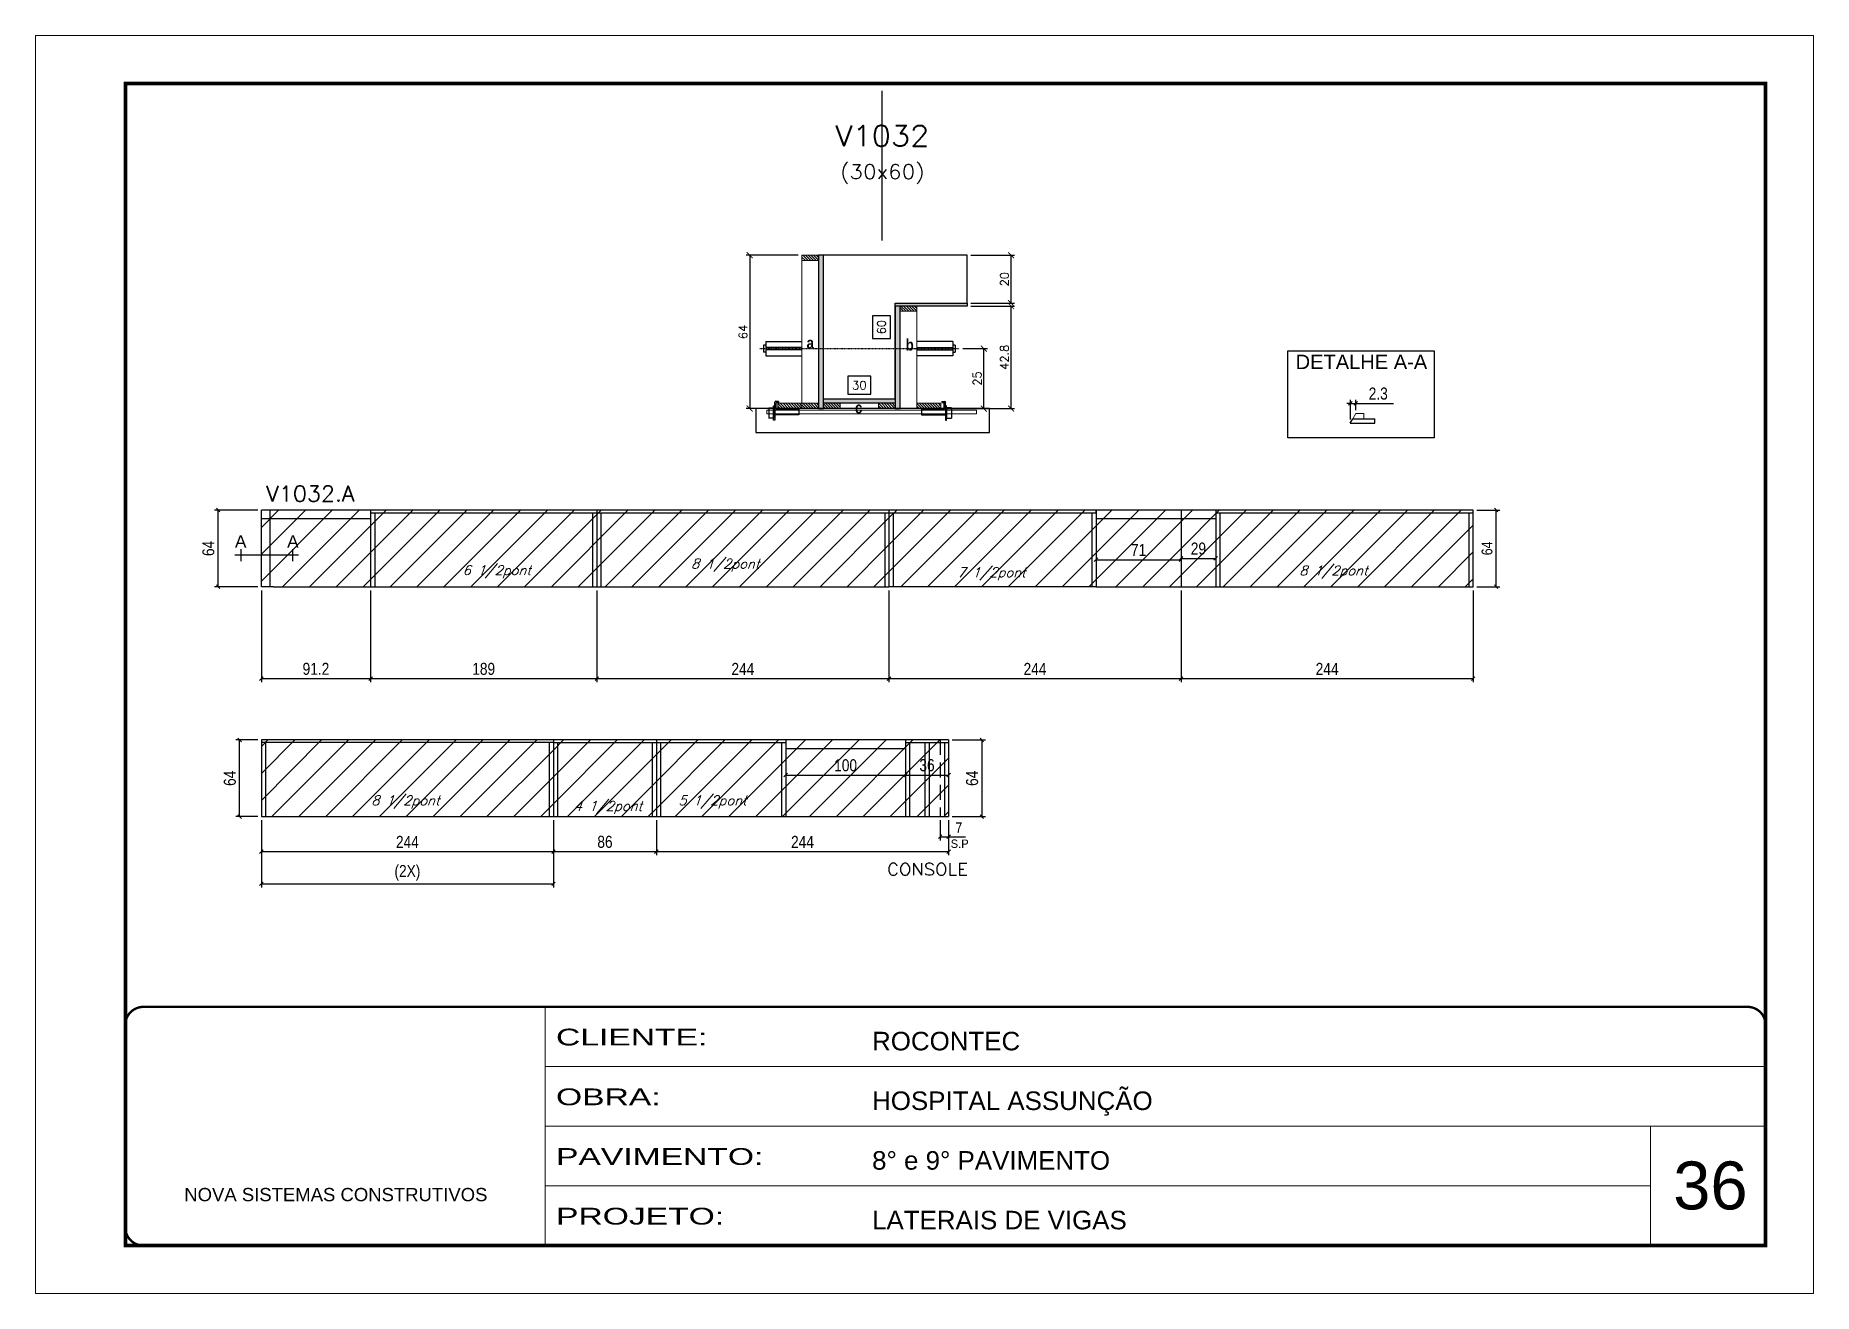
# Model space of a CAD drawing. Extents: x -20960 to -5926, y -2106 to 21915.
# Drawn here: x -7452 to -5967, y 11677 to 12727 of the extents above; entities that cross this region are included whole.
import ezdxf
from ezdxf.enums import TextEntityAlignment as Align

# ---------------------------------------------------------------- set-up
doc = ezdxf.new("R2010")
doc.units = 0
for name, pattern in [('CONTINUO', [0]), ('DASHED', [0.75, 0.5, -0.25]), ('HIDDEN', [0.375, 0.25, -0.125])]:
    doc.linetypes.add(name, pattern=pattern)
for name, color, linetype in [('5', 5, 'Continuous'), ('barrote', 251, 'Continuous'), ('COTA', 241, 'Continuous'), ('Cota Seção (2x)', 4, 'Continuous'), ('detalhes', 4, 'Continuous'), ('Painéis', 200, 'Continuous'), ('presilha', 1, 'Continuous'), ('SARR_2.2x7', 40, 'Continuous'), ('SARR_3.5x7', 81, 'Continuous'), ('TENSOR', 3, 'Continuous'), ('texto', 7, 'Continuous'), ('Texto de Titulo', 7, 'Continuous'), ('Texto Qtd Sarr', 242, 'Continuous')]:
    doc.layers.add(name, color=color, linetype=linetype)
for name, color, linetype, lineweight in [('CARIMBO', 255, 'Continuous', 9), ('CONCRETO', 251, 'Continuous', 25), ('Folhas', 255, 'Continuous', 9), ('Hachura', 251, 'Continuous', 9), ('Madeira', 126, 'Continuous', 18), ('Sarr 2.2x7', 40, 'Continuous', 9), ('SARRAFO DE PRESSAO', 251, 'DASHED', 9), ('SCO-___-LAJ', 2, 'Continuous', 0), ('Texto Seção', 7, 'Continuous', 15)]:
    doc.layers.add(name, color=color, linetype=linetype, lineweight=lineweight)
doc.styles.add('ARIAL', font='arial.ttf')
doc.styles.add('COTA TECNICA', font='techl___.ttf', dxfattribs={"height": 10})
doc.styles.add('COTA TECNICA-50', font='techl___.ttf', dxfattribs={"height": 9})
doc.styles.add('REGUA-120', font='ROMANS.shx', dxfattribs={"height": 15})
doc.styles.add('Romans', font='romans.shx')
doc.styles.add('ROMAS860', font='ROMAS860.SHX')
doc.styles.get("Standard").update_dxf_attribs({"font": 'arial.ttf'})
doc.styles.add('TECNICA', font='techb___.ttf', dxfattribs={"height": 10})
doc.styles.add('Tecnologia', font='')
doc.styles.get('Tecnologia').set_extended_font_data('Forgotten Futurist')
doc.dimstyles.new('COTA PAINEL-50', dxfattribs={"dimtxt": 9, "dimasz": 3, "dimexe": 3, "dimexo": 3, "dimgap": 3, "dimtad": 1, "dimdec": 1, "dimzin": 12, "dimdsep": 46, "dimtxsty": 'COTA TECNICA-50', "dimblk1": 'OBLIQUE', "dimblk2": 'OBLIQUE', "dimsah": 1, "dimcen": 0.9, "dimclrd": 4, "dimclre": 4, "dimclrt": 240, "dimadec": 1, "dimazin": 3, "dimtfac": 1, "dimtdec": 1, "dimtmove": 0, "dimatfit": 3, "dimfxl": 1, "dimtolj": 1, "dimtzin": 12, "dimarcsym": 0})
doc.dimstyles.new('Cota Seção (2x)', dxfattribs={"dimtxt": 7, "dimasz": 5, "dimexe": 3, "dimexo": 3, "dimgap": 2, "dimtad": 3, "dimdec": 1, "dimlfac": 0.5, "dimzin": 12, "dimdsep": 46, "dimtxsty": 'Romans', "dimblk": 'ARCHTICK', "dimcen": 0, "dimclrd": 4, "dimclre": 4, "dimclrt": 1, "dimadec": 1, "dimazin": 3, "dimtfac": 1, "dimtdec": 1, "dimtmove": 0, "dimatfit": 3, "dimldrblk": 'OBLIQUE', "dimfxl": 1, "dimtolj": 1, "dimtzin": 12, "dimarcsym": 0})
doc.dimstyles.new('Cota Seção interna', dxfattribs={"dimtxt": 7, "dimasz": 6, "dimexe": 0.18, "dimexo": 2, "dimgap": -4, "dimtad": 3, "dimdec": 1, "dimlfac": 0.5, "dimzin": 12, "dimdsep": 46, "dimtxsty": 'Romans', "dimblk": 'ARCHTICK', "dimcen": 0.09, "dimse1": 1, "dimse2": 1, "dimsd1": 1, "dimsd2": 1, "dimclrd": 180, "dimclre": 5, "dimclrt": 1, "dimadec": 0, "dimazin": 3, "dimtfac": 1, "dimtdec": 1, "dimtofl": 0, "dimtmove": 0, "dimatfit": 3, "dimldrblk": 'ARCHTICK', "dimfxl": 1, "dimtolj": 1, "dimtzin": 0, "dimarcsym": 0})
doc.dimstyles.new('PAINEL', dxfattribs={"dimtxt": 10, "dimasz": 3, "dimexe": 3, "dimexo": 3, "dimgap": 3, "dimtad": 1, "dimdec": 1, "dimzin": 12, "dimdsep": 46, "dimtxsty": 'COTA TECNICA', "dimblk1": 'OBLIQUE', "dimblk2": 'OBLIQUE', "dimsah": 1, "dimcen": 0.9, "dimclrd": 4, "dimclre": 4, "dimclrt": 240, "dimadec": 1, "dimazin": 3, "dimtfac": 1, "dimtdec": 1, "dimtmove": 0, "dimatfit": 3, "dimfxl": 1, "dimtolj": 1, "dimtzin": 12, "dimarcsym": 0})
pattern_1 = [(45, (3170, 2297.15), (-11.22532, 11.22532), [])]
pattern_2 = [(315, (16093.8861, 4235.7893), (1.12253202, 1.12253202), [])]
pattern_3 = [(45, (-147772.79, -19468.027), (-11.2253202, 11.2253202), [])]

msp = doc.modelspace()

# ---------------------------------------------------------------- texts
at = {"layer": '5', "color": 7, "linetype": 'Continuous'}
msp.add_text('DETALHE A-A', height=12, rotation=359.99996, dxfattribs=at).set_placement((-6399.51, 12448.41))
at = {"layer": '5', "style": 'REGUA-120', "width": 1.1}
msp.add_text('CONSOLE', height=10, dxfattribs=at).set_placement((-6740.74, 12025.83))
at = {"layer": 'CARIMBO', "style": 'ARIAL'}
msp.add_text('36', height=40, dxfattribs=at).set_placement((-6084.14, 11746.93))
at = {"layer": 'detalhes', "style": 'TECNICA'}
for s, p in [('a', (-6807.99, 12465.46)), ('b', (-6725.22, 12463.84)), ('c', (-6767.56, 12411.38))]:
    msp.add_text(s, height=9.6, dxfattribs=at).set_placement(p)
at = {"layer": 'detalhes', "color": 0, "linetype": 'Continuous', "style": 'ARIAL'}
for p in [(-7280.65, 12304.56), (-7237.06, 12304.56)]:
    msp.add_text('A', height=10.22, dxfattribs=at).set_placement(p, align=Align.MIDDLE_CENTER)
at = {"layer": 'texto', "color": 2, "char_height": 8, "attachment_point": 5, "style": 'Romans'}
for s, insert in [('{\\Q19;\\C256;6 1/2pont}', (-7066.78, 12279.18)), ('{\\Q19;\\C256;8 1/2pont}', (-6875.87, 12284.64)), ('{\\Q19;\\C256;7 1/2pont}', (-6653.53, 12277.41)), ('{\\Q19;\\C256;8 1/2pont}', (-6367.93, 12278.9)), ('{\\Q19;\\C256;8 1/2pont}', (-7143.05, 12087.03)), ('{\\Q19;\\C256;4 1/2pont}', (-6973.84, 12082.41)), ('{\\Q19;\\C256;5 1/2pont}', (-6886.58, 12087.03))]:
    msp.add_mtext(s, dxfattribs=dict(at, insert=insert))
at = {"layer": 'texto', "color": 4, "insert": (-6680.11, 12052.15), "char_height": 7, "attachment_point": 5, "style": 'ROMAS860'}
msp.add_mtext('S.P', dxfattribs=at)
at = {"layer": 'Texto Seção', "style": 'REGUA-120', "width": 1.05}
msp.add_text('V1032.A', height=13, dxfattribs=at).set_placement((-7259.3, 12337.91))

# ---------------------------------------------------------------- blocks, each defined once
blk = doc.blocks.new('9999999999')
at = {"color": 30, "linetype": 'CONTINUO'}
for p, q in [((98564.6, 34230.2), (98564.6, 34429.4)), ((98564.6, 34379.6), (99584, 34379.6)), ((98564.6, 34329.8), (99488, 34329.8)), ((99584, 34329.8), (99488, 34329.8)), ((99488, 34329.8), (99488, 34230.2)), ((98564.6, 34280), (99488, 34280))]:
    blk.add_line(p, q, dxfattribs=at)
at = {"color": 30, "linetype": 'CONTINUO', "const_width": 2}
blk.add_lwpolyline([(99584, 34230.2), (99584, 34414.4, 0.414214), (99569, 34429.4), (98229, 34429.4, 0.414214), (98214, 34414.4), (98214, 34245.2, 0.414214), (98229, 34230.2), (99584, 34230.2)], format="xyb", dxfattribs=at)
at = {"layer": 'Folhas'}
blk.add_lwpolyline([(98139, 34190.2), (99624, 34190.2), (99624, 35240.2), (98139, 35240.2)], close=True, dxfattribs=at)
at = {"layer": 'Folhas', "color": 30, "const_width": 3}
blk.add_lwpolyline([(98214, 34230.2), (99584, 34230.2), (99584, 35200.2), (98214, 35200.2)], close=True, dxfattribs=at)
at = {"color": 7, "linetype": 'Continuous', "ltscale": 5, "style": 'ARIAL'}
for s, height, p in [('ROCONTEC', 15.48, (98837.7, 34393.1)), ('HOSPITAL ASSUNÇÃO', 15.483, (98837.7, 34343.3)), ('8° e 9° PAVIMENTO', 15.483, (98837.7, 34293.5)), ('NOVA SISTEMAS CONSTRUTIVOS', 11.059, (98263.2, 34267.2)), ('LATERAIS DE VIGAS', 15.483, (98837.7, 34243.7))]:
    blk.add_text(s, height=height, dxfattribs=at).set_placement(p)
at = {"layer": 'Folhas', "color": 7, "style": 'Tecnologia', "width": 1.5}
for s, p in [('CLIENTE:', (98573.7, 34397.2)), ('OBRA:', (98573.7, 34347.3)), ('PAVIMENTO:', (98573.7, 34297.5)), ('PROJETO:', (98573.7, 34247.7))]:
    blk.add_text(s, height=14, dxfattribs=at).set_placement(p)
blk = doc.blocks.new('_Oblique')
at = {"color": 0, "linetype": 'ByBlock', "lineweight": -2}
blk.add_line((-0.5, -0.5), (0.5, 0.5), dxfattribs=at)
blk = doc.blocks.new('*D7553')
at = {"layer": 'COTA', "color": 4, "linetype": 'ByBlock', "lineweight": -2, "transparency": 16777216}
for p, q in [((-6495.2, 12263.7), (-6495.2, 12187)), ((-6251.2, 12263.7), (-6251.2, 12187)), ((-6495.2, 12190), (-6251.2, 12190))]:
    blk.add_line(p, q, dxfattribs=at)
at = {"layer": 'Defpoints', "color": 0, "linetype": 'ByBlock', "transparency": 16777216}
for p in [(-6495.2, 12266.7), (-6251.2, 12266.7), (-6251.2, 12190)]:
    blk.add_point(p, dxfattribs=at)
at = {"layer": 'COTA', "color": 4, "linetype": 'ByBlock', "lineweight": -2, "transparency": 16777216, "xscale": 3, "yscale": 3, "zscale": 3, "rotation": 180}
blk.add_blockref('_Oblique', (-6495.2, 12190), dxfattribs=at)
at = {"layer": 'COTA', "color": 4, "linetype": 'ByBlock', "lineweight": -2, "transparency": 16777216, "xscale": 3, "yscale": 3, "zscale": 3}
blk.add_blockref('_Oblique', (-6251.2, 12190), dxfattribs=at)
at = {"layer": 'COTA', "color": 240, "linetype": 'ByBlock', "transparency": 16777216, "insert": (-6373.2, 12198.1), "char_height": 10, "attachment_point": 5, "style": 'COTA TECNICA'}
blk.add_mtext('\\A1;244', dxfattribs=at)
blk = doc.blocks.new('*D7616')
at = {"layer": 'COTA', "color": 4, "linetype": 'ByBlock', "lineweight": -2, "transparency": 16777216}
for p, q in [((-6739.2, 12263.7), (-6739.2, 12187)), ((-6495.2, 12263.7), (-6495.2, 12187)), ((-6739.2, 12190), (-6495.2, 12190))]:
    blk.add_line(p, q, dxfattribs=at)
at = {"layer": 'Defpoints', "color": 0, "linetype": 'ByBlock', "transparency": 16777216}
for p in [(-6739.2, 12266.7), (-6495.2, 12266.7), (-6495.2, 12190)]:
    blk.add_point(p, dxfattribs=at)
at = {"layer": 'COTA', "color": 4, "linetype": 'ByBlock', "lineweight": -2, "transparency": 16777216, "xscale": 3, "yscale": 3, "zscale": 3, "rotation": 180}
blk.add_blockref('_Oblique', (-6739.2, 12190), dxfattribs=at)
at = {"layer": 'COTA', "color": 4, "linetype": 'ByBlock', "lineweight": -2, "transparency": 16777216, "xscale": 3, "yscale": 3, "zscale": 3}
blk.add_blockref('_Oblique', (-6495.2, 12190), dxfattribs=at)
at = {"layer": 'COTA', "color": 240, "linetype": 'ByBlock', "transparency": 16777216, "insert": (-6617.2, 12198.1), "char_height": 10, "attachment_point": 5, "style": 'COTA TECNICA'}
blk.add_mtext('\\A1;244', dxfattribs=at)
blk = doc.blocks.new('*D7617')
at = {"layer": 'COTA', "color": 4, "linetype": 'ByBlock', "lineweight": -2, "transparency": 16777216}
for p, q in [((-6566.2, 12294.6), (-6566.2, 12286.3)), ((-6566.2, 12289.3), (-6495.2, 12289.3)), ((-6495.2, 12295.7), (-6495.2, 12286.3))]:
    blk.add_line(p, q, dxfattribs=at)
at = {"layer": 'Defpoints', "color": 0, "linetype": 'ByBlock', "transparency": 16777216}
for p in [(-6566.2, 12297.6), (-6495.2, 12298.7), (-6495.2, 12289.3)]:
    blk.add_point(p, dxfattribs=at)
at = {"layer": 'COTA', "color": 4, "linetype": 'ByBlock', "lineweight": -2, "transparency": 16777216, "xscale": 3, "yscale": 3, "zscale": 3, "rotation": 180}
blk.add_blockref('_Oblique', (-6566.2, 12289.3), dxfattribs=at)
at = {"layer": 'COTA', "color": 4, "linetype": 'ByBlock', "lineweight": -2, "transparency": 16777216, "xscale": 3, "yscale": 3, "zscale": 3}
blk.add_blockref('_Oblique', (-6495.2, 12289.3), dxfattribs=at)
at = {"layer": 'COTA', "color": 240, "linetype": 'ByBlock', "transparency": 16777216, "insert": (-6530.7, 12297.4), "char_height": 10, "attachment_point": 5, "style": 'COTA TECNICA'}
blk.add_mtext('\\A1;71', dxfattribs=at)
blk = doc.blocks.new('*D7618')
at = {"layer": 'COTA', "color": 4, "linetype": 'ByBlock', "lineweight": -2, "transparency": 16777216}
for p, q in [((-6495.2, 12295.7), (-6495.2, 12287.4)), ((-6495.2, 12290.4), (-6466.2, 12290.4)), ((-6466.2, 12295.7), (-6466.2, 12287.4))]:
    blk.add_line(p, q, dxfattribs=at)
at = {"layer": 'Defpoints', "color": 0, "linetype": 'ByBlock', "transparency": 16777216}
for p in [(-6495.2, 12298.7), (-6466.2, 12298.7), (-6466.2, 12290.4)]:
    blk.add_point(p, dxfattribs=at)
at = {"layer": 'COTA', "color": 4, "linetype": 'ByBlock', "lineweight": -2, "transparency": 16777216, "xscale": 3, "yscale": 3, "zscale": 3, "rotation": 180}
blk.add_blockref('_Oblique', (-6495.2, 12290.4), dxfattribs=at)
at = {"layer": 'COTA', "color": 4, "linetype": 'ByBlock', "lineweight": -2, "transparency": 16777216, "xscale": 3, "yscale": 3, "zscale": 3}
blk.add_blockref('_Oblique', (-6466.2, 12290.4), dxfattribs=at)
at = {"layer": 'COTA', "color": 240, "linetype": 'ByBlock', "transparency": 16777216, "insert": (-6480.7, 12298.5), "char_height": 10, "attachment_point": 5, "style": 'COTA TECNICA'}
blk.add_mtext('\\A1;29', dxfattribs=at)
blk = doc.blocks.new('_ArchTick')
at = {"color": 0, "linetype": 'ByBlock', "const_width": 0.15}
blk.add_lwpolyline([(-0.5, -0.5), (0.5, 0.5)], dxfattribs=at)
blk = doc.blocks.new('*D7554')
at = {"layer": 'COTA', "color": 4, "lineweight": -2, "transparency": 16777216}
for p, q in [((-6670.9, 12501), (-6634.2, 12501)), ((-6637.2, 12415.4), (-6637.2, 12501)), ((-6688.5, 12415.4), (-6634.2, 12415.4))]:
    blk.add_line(p, q, dxfattribs=at)
at = {"layer": 'Defpoints', "color": 0, "transparency": 16777216}
for p in [(-6673.9, 12501), (-6637.2, 12501), (-6691.5, 12415.4)]:
    blk.add_point(p, dxfattribs=at)
at = {"layer": 'COTA', "color": 4, "lineweight": -2, "transparency": 16777216, "xscale": 5, "yscale": 5, "zscale": 5}
for p, rotation in [((-6637.2, 12501), 90), ((-6637.2, 12415.4), 270)]:
    blk.add_blockref('_ArchTick', p, dxfattribs=dict(at, rotation=rotation))
at = {"layer": 'COTA', "color": 1, "transparency": 16777216, "insert": (-6642.7, 12458.2), "char_height": 7, "attachment_point": 5, "rotation": 90, "style": 'Romans'}
blk.add_mtext('\\A1;42.8', dxfattribs=at)
blk = doc.blocks.new('*D7555')
at = {"layer": 'COTA', "color": 4, "lineweight": -2, "transparency": 16777216}
for p, q in [((-6670.9, 12543.4), (-6634.2, 12543.4)), ((-6637.2, 12503.4), (-6637.2, 12543.4)), ((-6670.9, 12503.4), (-6634.2, 12503.4))]:
    blk.add_line(p, q, dxfattribs=at)
at = {"layer": 'Defpoints', "color": 0, "transparency": 16777216}
for p in [(-6673.9, 12543.4), (-6637.2, 12543.4), (-6673.9, 12503.4)]:
    blk.add_point(p, dxfattribs=at)
at = {"layer": 'COTA', "color": 4, "lineweight": -2, "transparency": 16777216, "xscale": 5, "yscale": 5, "zscale": 5}
for p, rotation in [((-6637.2, 12543.4), 90), ((-6637.2, 12503.4), 270)]:
    blk.add_blockref('_ArchTick', p, dxfattribs=dict(at, rotation=rotation))
at = {"layer": 'COTA', "color": 1, "transparency": 16777216, "insert": (-6642.7, 12523.4), "char_height": 7, "attachment_point": 5, "rotation": 90, "style": 'Romans'}
blk.add_mtext('\\A1;20', dxfattribs=at)
blk = doc.blocks.new('*D7556')
at = {"layer": 'Cota Seção (2x)', "color": 180, "lineweight": -2, "transparency": 16777216}
for p, q in [((-6737.9, 12492.9), (-6752.9, 12492.9)), ((-6752.9, 12492.9), (-6752.9, 12473.9)), ((-6737.9, 12473.9), (-6737.9, 12492.9)), ((-6752.9, 12473.9), (-6737.9, 12473.9))]:
    blk.add_line(p, q, dxfattribs=at)
at = {"layer": 'Defpoints', "color": 0, "transparency": 16777216}
for p in [(-6733.9, 12543.4), (-6733.9, 12543.4), (-6733.9, 12423.4)]:
    blk.add_point(p, dxfattribs=at)
at = {"layer": 'Cota Seção (2x)', "color": 1, "transparency": 16777216, "insert": (-6745.4, 12483.4), "char_height": 7, "attachment_point": 5, "rotation": 90, "style": 'Romans'}
blk.add_mtext('\\A1;60', dxfattribs=at)
blk = doc.blocks.new('PRESILHA METÁLICA 1')
at = {"layer": 'presilha'}
for p, q in [((0, 13), (6, 13)), ((0, 13), (0, 0)), ((6, 0), (0, 0)), ((6, 15.5), (7.5, 15.5)), ((6, -2.5), (6, 15.5)), ((6, 13), (6, 0)), ((7.5, 10.6), (7.5, 19.9)), ((7.5, 15.5), (7.5, -2.5)), ((37.5, 4.1), (7.5, 4.1)), ((12, 21), (8.6, 21)), ((9, 11.6), (9, 18.9)), ((12, 19.5), (9.6, 19.5)), ((37.5, 11), (9.6, 11)), ((12, 21), (12, 19.5)), ((37.5, 11), (37.5, 4.1)), ((7.5, -2.5), (6, -2.5))]:
    blk.add_line(p, q, dxfattribs=at)
for centre, radius, start, end in [((8.6, 19.9), 1.14, 90, 180), ((9.6, 18.9), 0.57, 90, 180), ((9.6, 11.6), 0.57, 180, 270)]:
    blk.add_arc(centre, radius, start, end, dxfattribs=at)
blk = doc.blocks.new('*D7557')
at = {"layer": 'Cota Seção (2x)', "color": 180, "lineweight": -2, "transparency": 16777216}
for p, q in [((-6754.3, 12442.4), (-6773.6, 12442.4)), ((-6773.6, 12442.4), (-6773.6, 12427.4)), ((-6754.3, 12427.4), (-6754.3, 12442.4)), ((-6773.6, 12427.4), (-6754.3, 12427.4))]:
    blk.add_line(p, q, dxfattribs=at)
at = {"layer": 'Defpoints', "color": 0, "transparency": 16777216}
for p in [(-6793.9, 12423.4), (-6733.9, 12423.4), (-6733.9, 12415.4)]:
    blk.add_point(p, dxfattribs=at)
at = {"layer": 'Cota Seção (2x)', "color": 1, "transparency": 16777216, "insert": (-6763.9, 12434.9), "char_height": 7, "attachment_point": 5, "style": 'Romans'}
blk.add_mtext('\\A1;30', dxfattribs=at)
blk = doc.blocks.new('*D7619')
at = {"layer": 'COTA', "color": 4, "lineweight": -2, "transparency": 16777216}
for p, q in [((-6814.9, 12543.4), (-6858.5, 12543.4)), ((-6855.5, 12543.4), (-6855.5, 12415.4)), ((-6814.9, 12415.4), (-6858.5, 12415.4))]:
    blk.add_line(p, q, dxfattribs=at)
at = {"layer": 'Defpoints', "color": 0, "transparency": 16777216}
for p in [(-6811.9, 12543.4), (-6855.5, 12415.4), (-6811.9, 12415.4)]:
    blk.add_point(p, dxfattribs=at)
at = {"layer": 'COTA', "color": 4, "lineweight": -2, "transparency": 16777216, "xscale": 5, "yscale": 5, "zscale": 5}
for p, rotation in [((-6855.5, 12543.4), 90), ((-6855.5, 12415.4), 270)]:
    blk.add_blockref('_ArchTick', p, dxfattribs=dict(at, rotation=rotation))
at = {"layer": 'COTA', "color": 1, "transparency": 16777216, "insert": (-6861, 12479.4), "char_height": 7, "attachment_point": 5, "rotation": 90, "style": 'Romans'}
blk.add_mtext('\\A1;64', dxfattribs=at)
blk = doc.blocks.new('*D7620')
at = {"layer": 'COTA', "color": 4, "lineweight": -2, "transparency": 16777216}
for p, q in [((-6677.6, 12465.5), (-6657, 12465.5)), ((-6660, 12415.4), (-6660, 12465.5)), ((-6692.9, 12415.4), (-6657, 12415.4))]:
    blk.add_line(p, q, dxfattribs=at)
at = {"layer": 'Defpoints', "color": 0, "transparency": 16777216}
for p in [(-6680.6, 12465.5), (-6660, 12465.5), (-6695.9, 12415.4)]:
    blk.add_point(p, dxfattribs=at)
at = {"layer": 'COTA', "color": 4, "lineweight": -2, "transparency": 16777216, "xscale": 5, "yscale": 5, "zscale": 5}
for p, rotation in [((-6660, 12465.5), 90), ((-6660, 12415.4), 270)]:
    blk.add_blockref('_ArchTick', p, dxfattribs=dict(at, rotation=rotation))
at = {"layer": 'COTA', "color": 1, "transparency": 16777216, "insert": (-6665.5, 12440.5), "char_height": 7, "attachment_point": 5, "rotation": 90, "style": 'Romans'}
blk.add_mtext('\\A1;25', dxfattribs=at)
blk = doc.blocks.new('titulo1')
at = {"layer": 'Defpoints', "color": 252, "linetype": 'HIDDEN', "ltscale": 2}
blk.add_line((0, 0), (0, 125), dxfattribs=at)
at = {"layer": 'Defpoints', "style": 'Romans', "oblique": 15}
blk.add_attdef('FOLHA', text='', height=10, dxfattribs=at).set_placement((0, 15.6), align=Align.MIDDLE_CENTER)
at = {"layer": 'Texto Qtd Sarr', "color": 3, "style": 'Romans', "oblique": 15}
for tag, height, p in [('TITULO', 17, (0, 71.4)), ('SEÇÃO', 12, (0, 41.5))]:
    blk.add_attdef(tag, text='', height=height, dxfattribs=at).set_placement(p, align=Align.MIDDLE_CENTER)
blk = doc.blocks.new('*D7546')
at = {"layer": 'COTA', "color": 4, "lineweight": -2, "ltscale": 25, "transparency": 16777216}
for p, q in [((-7263.4, 12263.7), (-7263.4, 12187)), ((-7172.2, 12263.7), (-7172.2, 12187)), ((-7263.4, 12190), (-7172.2, 12190))]:
    blk.add_line(p, q, dxfattribs=at)
at = {"layer": 'Defpoints', "color": 0, "ltscale": 25, "transparency": 16777216}
for p in [(-7263.4, 12266.7), (-7172.2, 12266.7), (-7172.2, 12190)]:
    blk.add_point(p, dxfattribs=at)
at = {"layer": 'COTA', "color": 4, "lineweight": -2, "ltscale": 25, "transparency": 16777216, "xscale": 3, "yscale": 3, "zscale": 3, "rotation": 180}
blk.add_blockref('_Oblique', (-7263.4, 12190), dxfattribs=at)
at = {"layer": 'COTA', "color": 4, "lineweight": -2, "ltscale": 25, "transparency": 16777216, "xscale": 3, "yscale": 3, "zscale": 3}
blk.add_blockref('_Oblique', (-7172.2, 12190), dxfattribs=at)
at = {"layer": 'COTA', "color": 240, "ltscale": 25, "transparency": 16777216, "insert": (-7217.8, 12198.1), "char_height": 10, "attachment_point": 5, "style": 'COTA TECNICA'}
blk.add_mtext('\\A1;91.2', dxfattribs=at)
blk = doc.blocks.new('*D7588')
at = {"layer": 'COTA', "color": 4, "lineweight": -2, "ltscale": 25, "transparency": 16777216}
for p, q in [((-7172.2, 12263.7), (-7172.2, 12187)), ((-6983.2, 12263.7), (-6983.2, 12187)), ((-7172.2, 12190), (-6983.2, 12190))]:
    blk.add_line(p, q, dxfattribs=at)
at = {"layer": 'Defpoints', "color": 0, "ltscale": 25, "transparency": 16777216}
for p in [(-7172.2, 12266.7), (-6983.2, 12266.7), (-6983.2, 12190)]:
    blk.add_point(p, dxfattribs=at)
at = {"layer": 'COTA', "color": 4, "lineweight": -2, "ltscale": 25, "transparency": 16777216, "xscale": 3, "yscale": 3, "zscale": 3, "rotation": 180}
blk.add_blockref('_Oblique', (-7172.2, 12190), dxfattribs=at)
at = {"layer": 'COTA', "color": 4, "lineweight": -2, "ltscale": 25, "transparency": 16777216, "xscale": 3, "yscale": 3, "zscale": 3}
blk.add_blockref('_Oblique', (-6983.2, 12190), dxfattribs=at)
at = {"layer": 'COTA', "color": 240, "ltscale": 25, "transparency": 16777216, "insert": (-7077.7, 12198.1), "char_height": 10, "attachment_point": 5, "style": 'COTA TECNICA'}
blk.add_mtext('\\A1;189', dxfattribs=at)
blk = doc.blocks.new('*D7589')
at = {"layer": 'COTA', "color": 4, "lineweight": -2, "ltscale": 25, "transparency": 16777216}
for p, q in [((-6983.2, 12263.7), (-6983.2, 12187)), ((-6739.2, 12263.7), (-6739.2, 12187)), ((-6983.2, 12190), (-6739.2, 12190))]:
    blk.add_line(p, q, dxfattribs=at)
at = {"layer": 'Defpoints', "color": 0, "ltscale": 25, "transparency": 16777216}
for p in [(-6983.2, 12266.7), (-6739.2, 12266.7), (-6739.2, 12190)]:
    blk.add_point(p, dxfattribs=at)
at = {"layer": 'COTA', "color": 4, "lineweight": -2, "ltscale": 25, "transparency": 16777216, "xscale": 3, "yscale": 3, "zscale": 3, "rotation": 180}
blk.add_blockref('_Oblique', (-6983.2, 12190), dxfattribs=at)
at = {"layer": 'COTA', "color": 4, "lineweight": -2, "ltscale": 25, "transparency": 16777216, "xscale": 3, "yscale": 3, "zscale": 3}
blk.add_blockref('_Oblique', (-6739.2, 12190), dxfattribs=at)
at = {"layer": 'COTA', "color": 240, "ltscale": 25, "transparency": 16777216, "insert": (-6861.2, 12198.1), "char_height": 10, "attachment_point": 5, "style": 'COTA TECNICA'}
blk.add_mtext('\\A1;244', dxfattribs=at)
blk = doc.blocks.new('*D7590')
at = {"layer": 'COTA', "color": 4, "linetype": 'ByBlock', "lineweight": -2, "transparency": 16777216}
for p, q in [((-6353.8, 12419.7), (-6356.8, 12419.7)), ((-6353.8, 12406.2), (-6353.8, 12422.7)), ((-6353.8, 12419.7), (-6349.2, 12419.7)), ((-6349.2, 12414.2), (-6349.2, 12422.7)), ((-6349.2, 12419.7), (-6317.8, 12419.7))]:
    blk.add_line(p, q, dxfattribs=at)
at = {"layer": 'Defpoints', "color": 0, "linetype": 'ByBlock', "transparency": 16777216}
for p in [(-6349.2, 12419.7), (-6353.8, 12403.2), (-6349.2, 12411.2)]:
    blk.add_point(p, dxfattribs=at)
at = {"layer": 'COTA', "color": 4, "linetype": 'ByBlock', "lineweight": -2, "transparency": 16777216, "xscale": 3, "yscale": 3, "zscale": 3}
blk.add_blockref('_Oblique', (-6353.8, 12419.7), dxfattribs=at)
at = {"layer": 'COTA', "color": 4, "linetype": 'ByBlock', "lineweight": -2, "transparency": 16777216, "xscale": 3, "yscale": 3, "zscale": 3, "rotation": 180}
blk.add_blockref('_Oblique', (-6349.2, 12419.7), dxfattribs=at)
at = {"layer": 'COTA', "color": 240, "linetype": 'ByBlock', "transparency": 16777216, "insert": (-6330.5, 12427.9), "char_height": 10, "attachment_point": 5, "style": 'COTA TECNICA'}
blk.add_mtext('\\A1;2.3', dxfattribs=at)
blk = doc.blocks.new('*D7591')
at = {"layer": 'COTA', "color": 4, "lineweight": -2, "ltscale": 25, "transparency": 16777216}
for p, q in [((-7263.4, 12071.8), (-7263.4, 12042.6)), ((-7019.4, 12071.8), (-7019.4, 12042.6)), ((-7263.4, 12045.6), (-7019.4, 12045.6))]:
    blk.add_line(p, q, dxfattribs=at)
at = {"layer": 'Defpoints', "color": 0, "ltscale": 25, "transparency": 16777216}
for p in [(-7263.4, 12074.8), (-7019.4, 12074.8), (-7019.4, 12045.6)]:
    blk.add_point(p, dxfattribs=at)
at = {"layer": 'COTA', "color": 4, "lineweight": -2, "ltscale": 25, "transparency": 16777216, "xscale": 3, "yscale": 3, "zscale": 3, "rotation": 180}
blk.add_blockref('_Oblique', (-7263.4, 12045.6), dxfattribs=at)
at = {"layer": 'COTA', "color": 4, "lineweight": -2, "ltscale": 25, "transparency": 16777216, "xscale": 3, "yscale": 3, "zscale": 3}
blk.add_blockref('_Oblique', (-7019.4, 12045.6), dxfattribs=at)
at = {"layer": 'COTA', "color": 240, "ltscale": 25, "transparency": 16777216, "insert": (-7141.4, 12053.7), "char_height": 10, "attachment_point": 5, "style": 'COTA TECNICA'}
blk.add_mtext('\\A1;244', dxfattribs=at)
blk = doc.blocks.new('*D7547')
at = {"layer": 'COTA', "color": 4, "lineweight": -2, "ltscale": 25, "transparency": 16777216}
for p, q in [((-7263.4, 12071.8), (-7263.4, 12015.7)), ((-7019.4, 12071.8), (-7019.4, 12015.7)), ((-7263.4, 12018.7), (-7019.4, 12018.7))]:
    blk.add_line(p, q, dxfattribs=at)
at = {"layer": 'Defpoints', "color": 0, "ltscale": 25, "transparency": 16777216}
for p in [(-7263.4, 12074.8), (-7019.4, 12074.8), (-7019.4, 12018.7)]:
    blk.add_point(p, dxfattribs=at)
at = {"layer": 'COTA', "color": 4, "lineweight": -2, "ltscale": 25, "transparency": 16777216, "xscale": 3, "yscale": 3, "zscale": 3, "rotation": 180}
blk.add_blockref('_Oblique', (-7263.4, 12018.7), dxfattribs=at)
at = {"layer": 'COTA', "color": 4, "lineweight": -2, "ltscale": 25, "transparency": 16777216, "xscale": 3, "yscale": 3, "zscale": 3}
blk.add_blockref('_Oblique', (-7019.4, 12018.7), dxfattribs=at)
at = {"layer": 'COTA', "color": 240, "ltscale": 25, "transparency": 16777216, "insert": (-7141.4, 12027.9), "char_height": 10, "attachment_point": 5, "style": 'COTA TECNICA'}
blk.add_mtext('\\A1;(2X)', dxfattribs=at)
blk = doc.blocks.new('*D7592')
at = {"layer": 'COTA', "color": 4, "lineweight": -2, "ltscale": 25, "transparency": 16777216}
for p, q in [((-7019.4, 12071.8), (-7019.4, 12042.6)), ((-6933.4, 12071.8), (-6933.4, 12042.6)), ((-7019.4, 12045.6), (-6933.4, 12045.6))]:
    blk.add_line(p, q, dxfattribs=at)
at = {"layer": 'Defpoints', "color": 0, "ltscale": 25, "transparency": 16777216}
for p in [(-7019.4, 12074.8), (-6933.4, 12074.8), (-6933.4, 12045.6)]:
    blk.add_point(p, dxfattribs=at)
at = {"layer": 'COTA', "color": 4, "lineweight": -2, "ltscale": 25, "transparency": 16777216, "xscale": 3, "yscale": 3, "zscale": 3, "rotation": 180}
blk.add_blockref('_Oblique', (-7019.4, 12045.6), dxfattribs=at)
at = {"layer": 'COTA', "color": 4, "lineweight": -2, "ltscale": 25, "transparency": 16777216, "xscale": 3, "yscale": 3, "zscale": 3}
blk.add_blockref('_Oblique', (-6933.4, 12045.6), dxfattribs=at)
at = {"layer": 'COTA', "color": 240, "ltscale": 25, "transparency": 16777216, "insert": (-6976.4, 12053.7), "char_height": 10, "attachment_point": 5, "style": 'COTA TECNICA'}
blk.add_mtext('\\A1;86', dxfattribs=at)
blk = doc.blocks.new('*D7548')
at = {"layer": 'COTA', "color": 4, "linetype": 'ByBlock', "lineweight": -2, "transparency": 16777216}
for p, q in [((-6696.4, 12071.8), (-6696.4, 12055)), ((-6689.4, 12071.8), (-6689.4, 12055)), ((-6696.4, 12058), (-6689.4, 12058)), ((-6689.4, 12058), (-6675.2, 12058))]:
    blk.add_line(p, q, dxfattribs=at)
at = {"layer": 'Defpoints', "color": 0, "linetype": 'ByBlock', "transparency": 16777216}
for p in [(-6696.4, 12074.8), (-6689.4, 12074.8), (-6689.4, 12058)]:
    blk.add_point(p, dxfattribs=at)
at = {"layer": 'COTA', "color": 4, "linetype": 'ByBlock', "lineweight": -2, "transparency": 16777216, "xscale": 3, "yscale": 3, "zscale": 3, "rotation": 180}
blk.add_blockref('_Oblique', (-6696.4, 12058), dxfattribs=at)
at = {"layer": 'COTA', "color": 4, "linetype": 'ByBlock', "lineweight": -2, "transparency": 16777216, "xscale": 3, "yscale": 3, "zscale": 3}
blk.add_blockref('_Oblique', (-6689.4, 12058), dxfattribs=at)
at = {"layer": 'COTA', "color": 240, "linetype": 'ByBlock', "transparency": 16777216, "insert": (-6680.8, 12065.5), "char_height": 9, "attachment_point": 5, "style": 'COTA TECNICA-50'}
blk.add_mtext('\\A1;7', dxfattribs=at)
blk = doc.blocks.new('*D7593')
at = {"layer": 'COTA', "color": 4, "lineweight": -2, "ltscale": 25, "transparency": 16777216}
for p, q in [((-6825.4, 12128.8), (-6825.4, 12106.5)), ((-6725.4, 12128.8), (-6725.4, 12106.5)), ((-6825.4, 12109.5), (-6725.4, 12109.5))]:
    blk.add_line(p, q, dxfattribs=at)
at = {"layer": 'Defpoints', "color": 0, "ltscale": 25, "transparency": 16777216}
for p in [(-6825.4, 12131.8), (-6725.4, 12131.8), (-6725.4, 12109.5)]:
    blk.add_point(p, dxfattribs=at)
at = {"layer": 'COTA', "color": 4, "lineweight": -2, "ltscale": 25, "transparency": 16777216, "xscale": 3, "yscale": 3, "zscale": 3, "rotation": 180}
blk.add_blockref('_Oblique', (-6825.4, 12109.5), dxfattribs=at)
at = {"layer": 'COTA', "color": 4, "lineweight": -2, "ltscale": 25, "transparency": 16777216, "xscale": 3, "yscale": 3, "zscale": 3}
blk.add_blockref('_Oblique', (-6725.4, 12109.5), dxfattribs=at)
at = {"layer": 'COTA', "color": 240, "ltscale": 25, "transparency": 16777216, "insert": (-6775.4, 12117.6), "char_height": 10, "attachment_point": 5, "style": 'COTA TECNICA'}
blk.add_mtext('\\A1;100', dxfattribs=at)
blk = doc.blocks.new('*D7594')
at = {"layer": 'COTA', "color": 4, "lineweight": -2, "ltscale": 25, "transparency": 16777216}
for p, q in [((-6725.4, 12128.8), (-6725.4, 12106.5)), ((-6725.4, 12109.5), (-6689.4, 12109.5))]:
    blk.add_line(p, q, dxfattribs=at)
at = {"layer": 'Defpoints', "color": 0, "ltscale": 25, "transparency": 16777216}
for p in [(-6725.4, 12131.8), (-6689.4, 12109.5), (-6689.4, 12109.5)]:
    blk.add_point(p, dxfattribs=at)
at = {"layer": 'COTA', "color": 4, "lineweight": -2, "ltscale": 25, "transparency": 16777216, "xscale": 3, "yscale": 3, "zscale": 3, "rotation": 180}
blk.add_blockref('_Oblique', (-6725.4, 12109.5), dxfattribs=at)
at = {"layer": 'COTA', "color": 4, "lineweight": -2, "ltscale": 25, "transparency": 16777216, "xscale": 3, "yscale": 3, "zscale": 3}
blk.add_blockref('_Oblique', (-6689.4, 12109.5), dxfattribs=at)
at = {"layer": 'COTA', "color": 240, "ltscale": 25, "transparency": 16777216, "insert": (-6707.4, 12117.7), "char_height": 10, "attachment_point": 5, "style": 'COTA TECNICA'}
blk.add_mtext('\\A1;36', dxfattribs=at)
blk = doc.blocks.new('*D7595')
at = {"layer": 'COTA', "color": 4, "lineweight": -2, "ltscale": 25, "transparency": 16777216}
for p, q in [((-6933.4, 12071.8), (-6933.4, 12042.6)), ((-6689.4, 12071.8), (-6689.4, 12042.6)), ((-6933.4, 12045.6), (-6689.4, 12045.6))]:
    blk.add_line(p, q, dxfattribs=at)
at = {"layer": 'Defpoints', "color": 0, "ltscale": 25, "transparency": 16777216}
for p in [(-6933.4, 12074.8), (-6689.4, 12074.8), (-6689.4, 12045.6)]:
    blk.add_point(p, dxfattribs=at)
at = {"layer": 'COTA', "color": 4, "lineweight": -2, "ltscale": 25, "transparency": 16777216, "xscale": 3, "yscale": 3, "zscale": 3, "rotation": 180}
blk.add_blockref('_Oblique', (-6933.4, 12045.6), dxfattribs=at)
at = {"layer": 'COTA', "color": 4, "lineweight": -2, "ltscale": 25, "transparency": 16777216, "xscale": 3, "yscale": 3, "zscale": 3}
blk.add_blockref('_Oblique', (-6689.4, 12045.6), dxfattribs=at)
at = {"layer": 'COTA', "color": 240, "ltscale": 25, "transparency": 16777216, "insert": (-6811.4, 12053.7), "char_height": 10, "attachment_point": 5, "style": 'COTA TECNICA'}
blk.add_mtext('\\A1;244', dxfattribs=at)
blk = doc.blocks.new('*D7596')
at = {"layer": 'COTA', "color": 4, "lineweight": -2, "ltscale": 25, "transparency": 16777216}
for p, q in [((-6686.4, 12138.8), (-6658.6, 12138.8)), ((-6661.6, 12138.8), (-6661.6, 12074.8)), ((-6686.4, 12074.8), (-6658.6, 12074.8))]:
    blk.add_line(p, q, dxfattribs=at)
at = {"layer": 'Defpoints', "color": 0, "ltscale": 25, "transparency": 16777216}
for p in [(-6689.4, 12138.8), (-6689.4, 12074.8), (-6661.6, 12074.8)]:
    blk.add_point(p, dxfattribs=at)
at = {"layer": 'COTA', "color": 4, "lineweight": -2, "ltscale": 25, "transparency": 16777216, "xscale": 3, "yscale": 3, "zscale": 3}
for p, rotation in [((-6661.6, 12138.8), 90), ((-6661.6, 12074.8), 270)]:
    blk.add_blockref('_Oblique', p, dxfattribs=dict(at, rotation=rotation))
at = {"layer": 'COTA', "color": 240, "ltscale": 25, "transparency": 16777216, "insert": (-6669.7, 12106.8), "char_height": 10, "attachment_point": 5, "rotation": 90, "style": 'COTA TECNICA'}
blk.add_mtext('\\A1;64', dxfattribs=at)
blk = doc.blocks.new('*D7549')
at = {"layer": 'COTA', "color": 4, "lineweight": -2, "ltscale": 25, "transparency": 16777216}
for p, q in [((-7266.4, 12330.7), (-7302.5, 12330.7)), ((-7299.5, 12266.7), (-7299.5, 12330.7)), ((-7266.4, 12266.7), (-7302.5, 12266.7))]:
    blk.add_line(p, q, dxfattribs=at)
at = {"layer": 'Defpoints', "color": 0, "ltscale": 25, "transparency": 16777216}
for p in [(-7299.5, 12330.7), (-7263.4, 12330.7), (-7263.4, 12266.7)]:
    blk.add_point(p, dxfattribs=at)
at = {"layer": 'COTA', "color": 4, "lineweight": -2, "ltscale": 25, "transparency": 16777216, "xscale": 3, "yscale": 3, "zscale": 3}
for p, rotation in [((-7299.5, 12330.7), 90), ((-7299.5, 12266.7), 270)]:
    blk.add_blockref('_Oblique', p, dxfattribs=dict(at, rotation=rotation))
at = {"layer": 'COTA', "color": 240, "ltscale": 25, "transparency": 16777216, "insert": (-7307.6, 12298.7), "char_height": 10, "attachment_point": 5, "rotation": 90, "style": 'COTA TECNICA'}
blk.add_mtext('\\A1;64', dxfattribs=at)
blk = doc.blocks.new('*D7597')
at = {"layer": 'COTA', "color": 4, "lineweight": -2, "ltscale": 25, "transparency": 16777216}
for p, q in [((-7266.4, 12138.8), (-7284.6, 12138.8)), ((-7281.6, 12074.8), (-7281.6, 12138.8)), ((-7266.4, 12074.8), (-7284.6, 12074.8))]:
    blk.add_line(p, q, dxfattribs=at)
at = {"layer": 'Defpoints', "color": 0, "ltscale": 25, "transparency": 16777216}
for p in [(-7281.6, 12138.8), (-7263.4, 12138.8), (-7263.4, 12074.8)]:
    blk.add_point(p, dxfattribs=at)
at = {"layer": 'COTA', "color": 4, "lineweight": -2, "ltscale": 25, "transparency": 16777216, "xscale": 3, "yscale": 3, "zscale": 3}
for p, rotation in [((-7281.6, 12138.8), 90), ((-7281.6, 12074.8), 270)]:
    blk.add_blockref('_Oblique', p, dxfattribs=dict(at, rotation=rotation))
at = {"layer": 'COTA', "color": 240, "ltscale": 25, "transparency": 16777216, "insert": (-7289.7, 12106.8), "char_height": 10, "attachment_point": 5, "rotation": 90, "style": 'COTA TECNICA'}
blk.add_mtext('\\A1;64', dxfattribs=at)
blk = doc.blocks.new('*D7598')
at = {"layer": 'COTA', "color": 4, "lineweight": -2, "transparency": 16777216}
for p, q in [((-6248.2, 12330.7), (-6229, 12330.7)), ((-6232, 12266.7), (-6232, 12330.7)), ((-6248.2, 12266.7), (-6229, 12266.7))]:
    blk.add_line(p, q, dxfattribs=at)
at = {"layer": 'Defpoints', "color": 0, "transparency": 16777216}
for p in [(-6251.2, 12330.7), (-6232, 12330.7), (-6251.2, 12266.7)]:
    blk.add_point(p, dxfattribs=at)
at = {"layer": 'COTA', "color": 4, "lineweight": -2, "transparency": 16777216, "xscale": 3, "yscale": 3, "zscale": 3}
for p, rotation in [((-6232, 12330.7), 90), ((-6232, 12266.7), 270)]:
    blk.add_blockref('_Oblique', p, dxfattribs=dict(at, rotation=rotation))
at = {"layer": 'COTA', "color": 240, "transparency": 16777216, "insert": (-6239.6, 12298.7), "char_height": 9, "attachment_point": 5, "rotation": 90, "style": 'COTA TECNICA-50'}
blk.add_mtext('\\A1;64', dxfattribs=at)

# ---------------------------------------------------------------- dimensions: what is measured, and where the dimension line sits
at = {"layer": 'COTA'}
for base, p1, p2, dimstyle, picture, middle in [((-6855.47, 12415.43), (-6811.93, 12543.43), (-6811.93, 12415.43), 'Cota Seção (2x)', '*D7619', (-6860.97, 12479.43)), ((-6637.22, 12543.43), (-6673.94, 12503.43), (-6673.94, 12543.43), 'Cota Seção (2x)', '*D7555', (-6642.72, 12523.43)), ((-6637.22, 12501.03), (-6691.54, 12415.43), (-6673.94, 12501.03), 'Cota Seção (2x)', '*D7554', (-6642.72, 12458.23)), ((-6660, 12465.48), (-6695.94, 12415.43), (-6680.63, 12465.48), 'Cota Seção (2x)', '*D7620', (-6665.5, 12440.46)), ((-6231.98, 12330.65), (-6251.21, 12266.65), (-6251.21, 12330.65), 'COTA PAINEL-50', '*D7598', (-6239.57, 12298.65))]:
    dim = msp.add_linear_dim(base=base, p1=p1, p2=p2, angle=90, dimstyle=dimstyle, dxfattribs=at)
    dim.commit()
    dim.dimension.update_dxf_attribs({"geometry": picture, "text_midpoint": middle})
at = {"layer": 'COTA', "linetype": 'ByBlock'}
for base, p1, p2, dimstyle, override, picture, middle in [((-6349.24, 12419.7), (-6353.84, 12403.18), (-6349.24, 12411.18), 'PAINEL', {"dimlfac": 0.5}, '*D7590', (-6330.53, 12427.92)), ((-6466.21, 12290.43), (-6495.21, 12298.65), (-6466.21, 12298.65), 'PAINEL', {"dimtmove": 1}, '*D7618', (-6480.71, 12298.51)), ((-6689.41, 12057.98), (-6696.41, 12074.78), (-6689.41, 12074.78), 'COTA PAINEL-50', {"dimarcsym": 1}, '*D7548', (-6680.83, 12065.54))]:
    dim = msp.add_linear_dim(base=base, p1=p1, p2=p2, dimstyle=dimstyle, override=override, dxfattribs=at)
    dim.commit()
    dim.dimension.update_dxf_attribs({"geometry": picture, "text_midpoint": middle})
at = {"layer": 'COTA', "ltscale": 25}
for base, p1, p2, picture, middle in [((-7299.48, 12330.65), (-7263.41, 12266.65), (-7263.41, 12330.65), '*D7549', (-7307.58, 12298.65)), ((-7281.56, 12138.78), (-7263.41, 12074.78), (-7263.41, 12138.78), '*D7597', (-7289.66, 12106.78)), ((-6661.58, 12074.78), (-6689.41, 12138.78), (-6689.41, 12074.78), '*D7596', (-6669.68, 12106.78))]:
    dim = msp.add_linear_dim(base=base, p1=p1, p2=p2, angle=90, dimstyle='PAINEL', dxfattribs=at)
    dim.commit()
    dim.dimension.update_dxf_attribs({"geometry": picture, "text_midpoint": middle})
at = {"layer": 'COTA', "linetype": 'ByBlock'}
for base, p1, p2, picture, middle in [((-6495.21, 12289.33), (-6566.21, 12297.55), (-6495.21, 12298.65), '*D7617', (-6530.71, 12297.4)), ((-6495.21, 12190.02), (-6739.21, 12266.65), (-6495.21, 12266.65), '*D7616', (-6617.21, 12198.09))]:
    dim = msp.add_linear_dim(base=base, p1=p1, p2=p2, dimstyle='PAINEL', dxfattribs=at)
    dim.commit()
    dim.dimension.update_dxf_attribs({"geometry": picture, "text_midpoint": middle})
at = {"layer": 'COTA', "ltscale": 25}
for base, p1, p2, picture, middle in [((-7172.21, 12190.02), (-7263.41, 12266.65), (-7172.21, 12266.65), '*D7546', (-7217.81, 12198.1)), ((-6983.21, 12190.02), (-7172.21, 12266.65), (-6983.21, 12266.65), '*D7588', (-7077.71, 12198.12)), ((-6739.21, 12190.02), (-6983.21, 12266.65), (-6739.21, 12266.65), '*D7589', (-6861.21, 12198.09)), ((-6725.41, 12109.49), (-6825.41, 12131.78), (-6725.41, 12131.78), '*D7593', (-6775.41, 12117.6)), ((-7019.41, 12045.62), (-7263.41, 12074.78), (-7019.41, 12074.78), '*D7591', (-7141.41, 12053.69)), ((-6933.41, 12045.62), (-7019.41, 12074.78), (-6933.41, 12074.78), '*D7592', (-6976.41, 12053.75)), ((-6689.41, 12045.62), (-6933.41, 12074.78), (-6689.41, 12074.78), '*D7595', (-6811.41, 12053.69))]:
    dim = msp.add_linear_dim(base=base, p1=p1, p2=p2, dimstyle='PAINEL', dxfattribs=at)
    dim.commit()
    dim.dimension.update_dxf_attribs({"geometry": picture, "text_midpoint": middle})
at = {"layer": 'COTA', "linetype": 'ByBlock'}
dim = msp.add_linear_dim(base=(-6251.21, 12190.02), p1=(-6495.21, 12266.65), p2=(-6251.21, 12266.65), dimstyle='PAINEL', dxfattribs=at)
dim.commit()
dim.dimension.update_dxf_attribs({"geometry": '*D7553', "text_midpoint": (-6373.21, 12190.02), "dimtype": 160})
at = {"layer": 'COTA', "ltscale": 25}
dim = msp.add_linear_dim(base=(-6689.41, 12109.49), p1=(-6725.41, 12131.78), p2=(-6689.41, 12109.49), dimstyle='PAINEL', override={"dimtmove": 1}, dxfattribs=at)
dim.commit()
dim.dimension.update_dxf_attribs({"geometry": '*D7594', "text_midpoint": (-6707.41, 12117.71)})
dim = msp.add_linear_dim(base=(-7019.41, 12018.66), p1=(-7263.41, 12074.78), p2=(-7019.41, 12074.78), text='(2X)', dimstyle='PAINEL', dxfattribs=at)
dim.commit()
dim.dimension.update_dxf_attribs({"geometry": '*D7547', "text_midpoint": (-7141.41, 12018.66), "dimtype": 160})
at = {"layer": 'Cota Seção (2x)'}
dim = msp.add_linear_dim(base=(-6733.94, 12543.43), p1=(-6733.94, 12423.43), p2=(-6733.94, 12543.43), angle=90, dimstyle='Cota Seção interna', dxfattribs=at)
dim.commit()
dim.dimension.update_dxf_attribs({"geometry": '*D7556', "text_midpoint": (-6745.44, 12483.43)})
dim = msp.add_linear_dim(base=(-6733.94, 12423.43), p1=(-6793.93, 12423.43), p2=(-6733.94, 12415.43), dimstyle='Cota Seção interna', dxfattribs=at)
dim.commit()
dim.dimension.update_dxf_attribs({"geometry": '*D7557', "text_midpoint": (-6763.93, 12423.43), "dimtype": 160})

# ---------------------------------------------------------------- hatches: boundary and pattern name
at = {"layer": 'Hachura'}
h = msp.add_hatch(dxfattribs=at)
h.set_pattern_fill('ANSI31', color=256, scale=0.5, angle=270, style=0)
h.set_pattern_definition(pattern_2)
h.paths.add_polyline_path([(-6811.93, 12539.03), (-6811.93, 12543.43), (-6797.93, 12543.43), (-6797.93, 12539.03)])
h = msp.add_hatch(color=256, dxfattribs=at)
h.dxf.hatch_style = 1
h.paths.add_polyline_path([(-6793.93, 12543.43), (-6797.93, 12543.43), (-6797.93, 12415.43), (-6793.93, 12415.43)])
h = msp.add_hatch(color=256, dxfattribs=at)
h.dxf.hatch_style = 1
h.paths.add_polyline_path([(-6733.94, 12501.03), (-6733.94, 12503.43), (-6673.94, 12503.43), (-6673.94, 12501.03)])
h = msp.add_hatch(color=256, dxfattribs=at)
h.dxf.hatch_style = 1
h.paths.add_polyline_path([(-6729.94, 12501.03), (-6733.94, 12501.03), (-6733.94, 12415.43), (-6729.94, 12415.43)])
h = msp.add_hatch(dxfattribs=at)
h.set_pattern_fill('ANSI31', color=256, scale=0.5, angle=270, style=0)
h.set_pattern_definition([(315, (16175.8851, 4193.3893), (1.12253202, 1.12253202), [])])
h.paths.add_polyline_path([(-6729.94, 12496.63), (-6729.94, 12501.03), (-6715.94, 12501.03), (-6715.94, 12496.63)])
h = msp.add_hatch(dxfattribs=at)
h.set_pattern_fill('ANSI31', color=256, scale=0.5, angle=270, style=0)
h.set_pattern_definition([(315, (16059.8861, 4185.7893), (1.12253202, 1.12253202), [])])
h.paths.add_polyline_path([(-6811.93, 12415.43), (-6811.93, 12419.83), (-6831.93, 12419.83), (-6831.93, 12415.43)])
h = msp.add_hatch(dxfattribs=at)
h.set_pattern_fill('ANSI31', color=256, scale=0.5, angle=270, style=0)
h.set_pattern_definition(pattern_2)
h.paths.add_polyline_path([(-6811.93, 12419.83), (-6811.93, 12415.43), (-6797.93, 12415.43), (-6797.93, 12419.83)])
h = msp.add_hatch(color=256, dxfattribs=at)
h.dxf.hatch_style = 1
h.paths.add_polyline_path([(-6793.93, 12419.83), (-6793.93, 12423.43), (-6733.94, 12423.43), (-6733.94, 12419.83)])
h = msp.add_hatch(dxfattribs=at)
h.set_pattern_fill('ANSI31', color=256, scale=0.5, angle=270, style=0)
h.set_pattern_definition([(315, (16162.6861, 4185.7893), (1.12253202, 1.12253202), [])])
h.paths.add_polyline_path([(-6793.93, 12415.43), (-6793.93, 12419.83), (-6779.93, 12419.83), (-6779.93, 12415.43)])
h = msp.add_hatch(dxfattribs=at)
h.set_pattern_fill('ANSI31', color=256, scale=0.5, angle=270, style=0)
h.set_pattern_definition([(315, (16184.6851, 4185.7893), (1.12253202, 1.12253202), [])])
h.paths.add_polyline_path([(-6733.94, 12415.43), (-6733.94, 12419.83), (-6747.94, 12419.83), (-6747.94, 12415.43)])
h = msp.add_hatch(dxfattribs=at)
h.set_pattern_fill('ANSI31', color=256, scale=0.5, angle=270, style=0)
h.set_pattern_definition([(315, (16175.8851, 4185.7893), (1.12253202, 1.12253202), [])])
h.paths.add_polyline_path([(-6695.94, 12415.43), (-6695.94, 12419.83), (-6715.94, 12419.83), (-6715.94, 12415.43)])
at = {"layer": 'Hachura', "ltscale": 25}
h = msp.add_hatch(dxfattribs=at)
h.set_pattern_fill('ANSI31', color=256, scale=5)
h.set_pattern_definition(pattern_1)
h.paths.add_polyline_path([(-7172.21, 12330.65), (-7263.41, 12330.65), (-7263.41, 12266.65), (-7253.21, 12266.65), (-7172.21, 12266.65)])
h = msp.add_hatch(dxfattribs=at)
h.set_pattern_fill('ANSI31', color=256, scale=5)
h.set_pattern_definition(pattern_1)
h.paths.add_polyline_path([(-6739.21, 12330.65), (-7172.21, 12330.65), (-7172.21, 12266.65), (-6739.21, 12266.65)])
h = msp.add_hatch(dxfattribs=at)
h.set_pattern_fill('ANSI31', color=256, scale=5)
h.set_pattern_definition(pattern_1)
h.paths.add_polyline_path([(-6739.21, 12266.65), (-6566.22, 12266.65), (-6566.21, 12266.65), (-6495.21, 12266.65), (-6495.21, 12330.65), (-6739.21, 12330.65)])
h = msp.add_hatch(dxfattribs=at)
h.set_pattern_fill('ANSI31', color=256, scale=5)
h.set_pattern_definition(pattern_1)
h.paths.add_polyline_path([(-6251.21, 12330.65), (-6362.21, 12330.65), (-6481.21, 12330.65), (-6495.21, 12330.65), (-6495.21, 12266.65), (-6251.21, 12266.65)])
h.paths.add_polyline_path([(-6491.23, 12288.65), (-6469.45, 12288.65), (-6469.45, 12309.23), (-6491.23, 12309.23)], flags=24)
h.paths.add_polyline_path([(-6404.3, 12270.92), (-6336.68, 12270.92), (-6331.18, 12286.89), (-6398.8, 12286.89)], flags=24)
h = msp.add_hatch(dxfattribs=at)
h.set_pattern_fill('ANSI31', color=256, scale=5)
h.set_pattern_definition(pattern_3)
h.paths.add_polyline_path([(-7263.41, 12138.78), (-7263.41, 12074.78), (-7019.41, 12074.78), (-7019.41, 12138.78)])
h = msp.add_hatch(dxfattribs=at)
h.set_pattern_fill('ANSI31', color=256, scale=5)
h.set_pattern_definition(pattern_3)
h.paths.add_polyline_path([(-7019.41, 12138.78), (-7019.41, 12074.78), (-6933.41, 12074.78), (-6933.41, 12138.78)])
h = msp.add_hatch(dxfattribs=at)
h.set_pattern_fill('ANSI31', color=256, scale=5)
h.set_pattern_definition(pattern_3)
h.paths.add_polyline_path([(-6933.41, 12138.78), (-6933.41, 12074.78), (-6689.41, 12074.78), (-6689.41, 12138.78)])

# ---------------------------------------------------------------- linework, layer by layer
at = {"ltscale": 3}
for p, q in [((-6843.93, 12468.48), (-6843.93, 12462.48)), ((-6841.93, 12468.48), (-6843.93, 12468.48)), ((-6841.93, 12462.48), (-6843.93, 12462.48)), ((-6841.93, 12471.48), (-6841.93, 12459.48)), ((-6841.93, 12471.48), (-6811.93, 12471.48)), ((-6811.93, 12466.48), (-6841.93, 12466.48)), ((-6811.93, 12464.48), (-6841.93, 12464.48)), ((-6841.93, 12459.48), (-6811.93, 12459.48)), ((-6685.94, 12471.48), (-6715.94, 12471.48)), ((-6715.94, 12466.48), (-6685.94, 12466.48)), ((-6715.94, 12464.48), (-6685.94, 12464.48)), ((-6685.94, 12459.48), (-6715.94, 12459.48)), ((-6685.94, 12471.48), (-6685.94, 12459.48)), ((-6683.94, 12468.48), (-6685.94, 12468.48)), ((-6685.94, 12462.48), (-6683.94, 12462.48)), ((-6683.94, 12468.48), (-6683.94, 12462.48))]:
    msp.add_line(p, q, dxfattribs=at)
at = {"linetype": 'ByBlock'}
msp.add_lwpolyline([(-6406.09, 12463.53), (-6283.81, 12463.53), (-6283.81, 12390.9), (-6406.09, 12390.9)], close=True, dxfattribs=at)
at = {"layer": 'barrote'}
msp.add_lwpolyline([(-6850.3, 12395.43), (-6655.33, 12395.43), (-6655.33, 12415.43), (-6850.3, 12415.43)], close=True, dxfattribs=at)
at = {"layer": 'CONCRETO'}
msp.add_line((-6793.93, 12423.43), (-6793.93, 12543.43), dxfattribs=at)
msp.add_lwpolyline([(-6793.93, 12423.43), (-6733.94, 12423.43), (-6733.94, 12503.43), (-6673.94, 12503.43), (-6673.94, 12543.43), (-6733.94, 12543.43), (-6733.94, 12543.43), (-6793.93, 12543.43)], dxfattribs=at)
at = {"layer": 'detalhes'}
for p, q in [((-7280.46, 12298.15), (-7280.46, 12288.15)), ((-7237.26, 12298.15), (-7237.26, 12288.15)), ((-7232.26, 12293.15), (-7285.46, 12293.15))]:
    msp.add_line(p, q, dxfattribs=at)
at = {"layer": 'Madeira'}
for points in [[(-6811.93, 12539.03), (-6811.93, 12543.43), (-6797.93, 12543.43), (-6797.93, 12539.03)], [(-6811.93, 12543.43), (-6797.93, 12543.43), (-6797.93, 12415.43), (-6811.93, 12415.43)], [(-6729.94, 12496.63), (-6729.94, 12501.03), (-6715.94, 12501.03), (-6715.94, 12496.63)], [(-6729.94, 12501.03), (-6715.94, 12501.03), (-6715.94, 12415.43), (-6729.94, 12415.43)], [(-6811.93, 12415.43), (-6811.93, 12419.83), (-6831.93, 12419.83), (-6831.93, 12415.43)], [(-6811.93, 12419.83), (-6811.93, 12415.43), (-6797.93, 12415.43), (-6797.93, 12419.83)], [(-6793.93, 12415.43), (-6793.93, 12419.83), (-6779.93, 12419.83), (-6779.93, 12415.43)], [(-6733.94, 12415.43), (-6733.94, 12419.83), (-6747.94, 12419.83), (-6747.94, 12415.43)], [(-6695.94, 12415.43), (-6695.94, 12419.83), (-6715.94, 12419.83), (-6715.94, 12415.43)]]:
    msp.add_lwpolyline(points, close=True, dxfattribs=at)
at = {"layer": 'Painéis'}
for p, q in [((-6353.84, 12403.18), (-6351.77, 12406.78)), ((-6353.84, 12403.18), (-6333.41, 12403.18)), ((-6351.77, 12406.78), (-6333.41, 12406.78)), ((-6333.41, 12403.18), (-6333.41, 12406.78))]:
    msp.add_line(p, q, dxfattribs=at)
at = {"layer": 'Painéis', "linetype": 'ByBlock'}
for p, q in [((-7263.41, 12266.65), (-7263.41, 12330.65)), ((-7172.21, 12330.65), (-7172.21, 12266.65)), ((-7064.21, 12330.65), (-7064.21, 12330.65)), ((-6983.21, 12330.65), (-6983.21, 12266.65)), ((-6739.21, 12330.65), (-6739.21, 12266.65)), ((-6739.21, 12330.65), (-6739.21, 12266.65)), ((-6495.21, 12330.65), (-6495.21, 12266.65)), ((-6362.21, 12330.65), (-6481.21, 12330.65)), ((-6251.21, 12330.65), (-6362.21, 12330.65)), ((-6362.21, 12330.65), (-6362.21, 12330.65)), ((-7253.21, 12266.65), (-7263.41, 12266.65)), ((-7253.21, 12266.65), (-7253.21, 12266.65)), ((-7253.21, 12266.65), (-6739.21, 12266.65)), ((-6566.22, 12266.65), (-6739.21, 12266.65)), ((-6566.21, 12266.65), (-6566.22, 12266.65)), ((-6566.21, 12266.65), (-6251.21, 12266.65)), ((-6689.41, 12138.78), (-7263.41, 12138.78)), ((-7263.41, 12138.78), (-7263.41, 12074.78)), ((-7019.41, 12138.78), (-7019.41, 12074.78)), ((-6933.41, 12138.78), (-6933.41, 12074.78)), ((-6689.41, 12138.78), (-6689.41, 12074.78)), ((-7263.41, 12074.78), (-6689.41, 12074.78))]:
    msp.add_line(p, q, dxfattribs=at)
at = {"layer": 'Painéis', "ltscale": 25}
msp.add_line((-6251.21, 12266.65), (-6251.21, 12330.65), dxfattribs=at)
at = {"layer": 'Painéis'}
for points in [[(-6793.93, 12543.43), (-6797.93, 12543.43), (-6797.93, 12415.43), (-6793.93, 12415.43)], [(-6733.94, 12501.03), (-6733.94, 12503.43), (-6673.94, 12503.43), (-6673.94, 12501.03)], [(-6729.94, 12501.03), (-6733.94, 12501.03), (-6733.94, 12415.43), (-6729.94, 12415.43)], [(-6793.93, 12419.83), (-6793.93, 12423.43), (-6733.94, 12423.43), (-6733.94, 12419.83)]]:
    msp.add_lwpolyline(points, close=True, dxfattribs=at)
at = {"layer": 'Painéis', "linetype": 'ByBlock'}
for points in [[(-6739.21, 12330.65), (-7263.41, 12330.65)], [(-6481.21, 12330.65), (-6670.21, 12330.65), (-6670.21, 12330.65), (-6739.21, 12330.65)]]:
    msp.add_lwpolyline(points, dxfattribs=at)
at = {"layer": 'Sarr 2.2x7'}
for p, q in [((-6351.77, 12406.78), (-6349.24, 12411.18)), ((-6349.24, 12411.18), (-6342.42, 12411.18)), ((-6342.42, 12411.18), (-6342.42, 12406.78))]:
    msp.add_line(p, q, dxfattribs=at)
at = {"layer": 'SARR_2.2x7', "linetype": 'Continuous', "ltscale": 50}
for p, q in [((-7256.41, 12330.65), (-7256.41, 12266.65)), ((-7172.21, 12328.45), (-6983.21, 12328.45)), ((-6983.21, 12328.45), (-6739.21, 12328.45)), ((-6739.21, 12328.45), (-6566.21, 12328.45)), ((-6566.21, 12328.45), (-6566.21, 12330.65)), ((-6466.21, 12328.45), (-6251.21, 12328.45)), ((-7263.41, 12323.65), (-7172.21, 12323.65)), ((-6566.21, 12323.65), (-6495.21, 12323.65)), ((-6495.21, 12323.65), (-6466.21, 12323.65)), ((-7019.41, 12136.58), (-7263.41, 12136.58)), ((-7019.41, 12136.58), (-6933.41, 12136.58)), ((-6933.41, 12136.58), (-6825.41, 12136.58)), ((-6725.41, 12136.58), (-6689.41, 12136.58)), ((-6825.41, 12131.78), (-6725.41, 12131.78))]:
    msp.add_line(p, q, dxfattribs=at)
at = {"layer": 'SARR_2.2x7', "linetype": 'HIDDEN', "ltscale": 50}
msp.add_line((-6696.41, 12138.78), (-6696.41, 12074.78), dxfattribs=at)
at = {"layer": 'SARR_3.5x7'}
for p, q in [((-7168.71, 12328.45), (-7168.71, 12266.65)), ((-6986.71, 12328.45), (-6986.71, 12266.65)), ((-6979.71, 12328.45), (-6979.71, 12266.65)), ((-6742.71, 12328.45), (-6742.71, 12266.65)), ((-6735.75, 12328.45), (-6735.75, 12266.65)), ((-6569.71, 12328.45), (-6569.71, 12266.65)), ((-6566.21, 12328.45), (-6566.22, 12266.65)), ((-6566.21, 12330.65), (-6566.21, 12266.65)), ((-6466.21, 12330.65), (-6466.21, 12266.65)), ((-6462.71, 12328.45), (-6462.71, 12266.65)), ((-6254.71, 12328.45), (-6254.71, 12266.65)), ((-7259.91, 12136.58), (-7259.91, 12074.78)), ((-7022.91, 12136.58), (-7022.91, 12074.78)), ((-7015.91, 12136.58), (-7015.91, 12074.78)), ((-6936.91, 12136.58), (-6936.91, 12074.78)), ((-6929.91, 12136.58), (-6929.91, 12074.78)), ((-6828.91, 12136.58), (-6828.91, 12074.78)), ((-6825.41, 12138.78), (-6825.41, 12074.78)), ((-6725.41, 12138.78), (-6725.41, 12074.78)), ((-6721.91, 12136.58), (-6721.91, 12074.78)), ((-6709.16, 12136.58), (-6709.16, 12074.78)), ((-6705.66, 12136.58), (-6705.66, 12074.78)), ((-6692.91, 12136.58), (-6692.91, 12074.78)), ((-6689.41, 12138.78), (-6689.41, 12074.78))]:
    msp.add_line(p, q, dxfattribs=at)
at = {"layer": 'SCO-___-LAJ', "color": 1}
msp.add_lwpolyline([(-6841.3, 12414.1), (-6665.99, 12414.1), (-6665.99, 12410.9), (-6841.3, 12410.9)], close=True, dxfattribs=at)
at = {"layer": 'TENSOR', "linetype": 'HIDDEN', "ltscale": 0.5}
msp.add_line((-6846.93, 12465.48), (-6680.63, 12465.48), dxfattribs=at)

# ---------------------------------------------------------------- block references
at = {"layer": 'presilha', "yscale": 0.6666666666666666, "zscale": 0.6666666666666666}
for p, xscale in [((-6839.51, 12407.47), 0.6666666666666666), ((-6687.07, 12407.47), -0.6666666666666666)]:
    msp.add_blockref('PRESILHA METÁLICA 1', p, dxfattribs=dict(at, xscale=xscale))
at = {"layer": 'SARRAFO DE PRESSAO', "color": 6, "linetype": 'ByBlock'}
msp.add_blockref('9999999999', (-105590.98, -22513.42), dxfattribs=at)
at = {"layer": 'Texto Seção'}
ref = msp.add_blockref('titulo1', (-6744.72, 12555.6), dxfattribs=at)
ref.add_attrib('TITULO', 'V1032', dxfattribs={"layer": 'Texto de Titulo', "color": 7, "height": 17, "style": 'Romans', "width": 1.1}).set_placement((-6744.72, 12643.1), align=Align.MIDDLE_CENTER)
ref.add_attrib('SEÇÃO', '(30x60)', dxfattribs={"layer": 'Texto de Titulo', "color": 7, "height": 12, "style": 'Romans', "width": 1.1}).set_placement((-6744.72, 12613.1), align=Align.MIDDLE_CENTER)

msp.set_redraw_order([(e.dxf.handle, doc.entitydb.next_handle()) for e in msp.query("TEXT MTEXT ATTDEF DIMENSION ARC_DIMENSION")])  # texts and dimensions are drawn at this point

doc.saveas('drawing.dxf')
